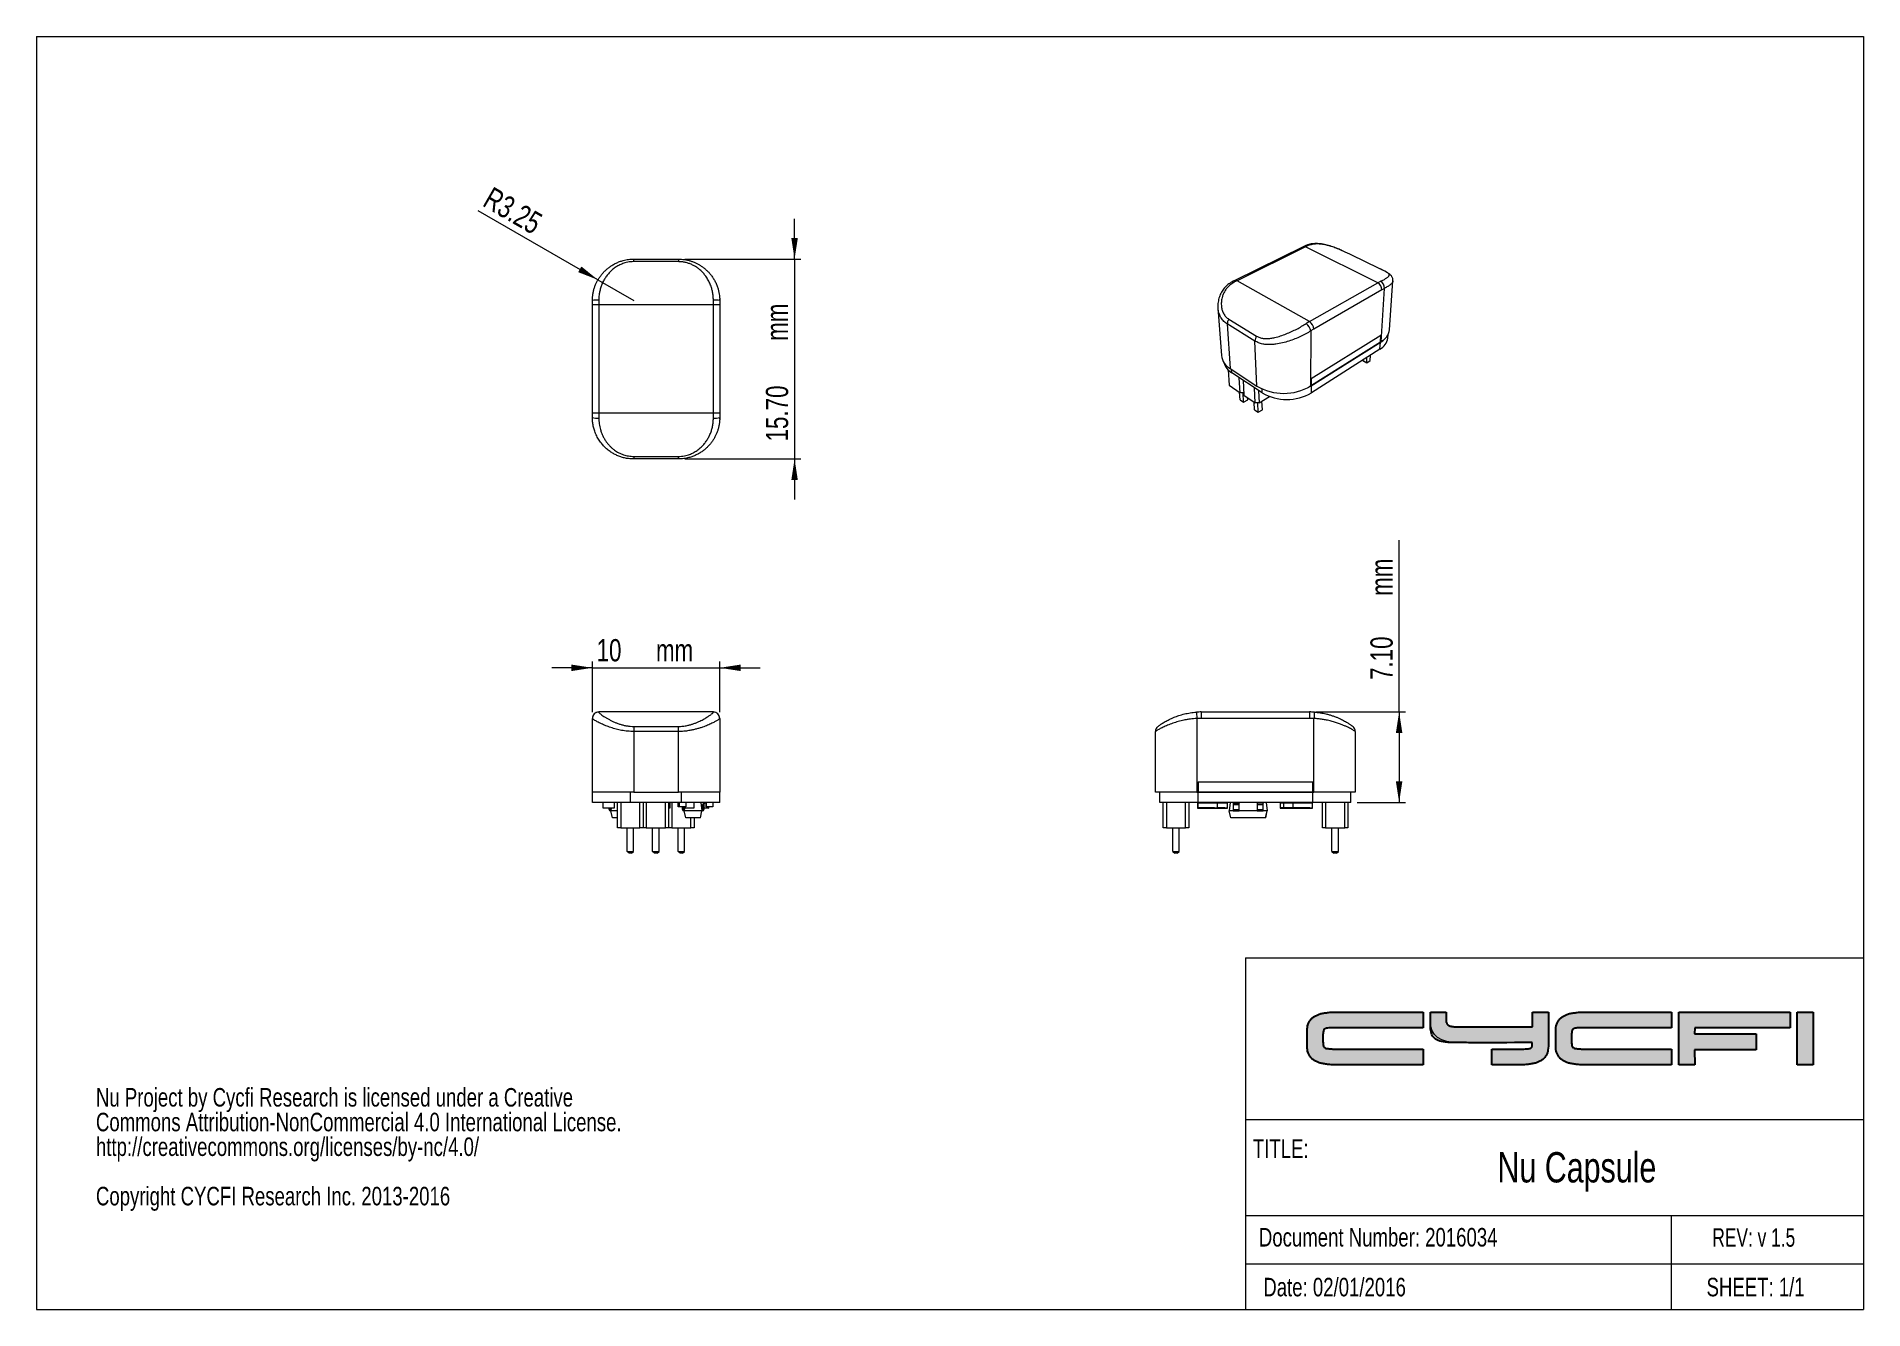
# Model space of a CAD drawing. Header units: millimetres. Extents: x 5 to 292, y 4 to 204.
import ezdxf

# ---------------------------------------------------------------- set-up
doc = ezdxf.new("R2010")
doc.units = ezdxf.units.MM
doc.layers.add('LAYER_1', color=179, linetype='Continuous')
doc.styles.add('SLDTEXTSTYLE0', font='TXT', dxfattribs={"width": 0.75})
doc.styles.add('SLDTEXTSTYLE1', font='TXT', dxfattribs={"width": 0.7})
doc.dimstyles.new('SLDDIMSTYLE0', dxfattribs={"dimtxt": 3.5, "dimasz": 3.302, "dimexe": 0, "dimexo": 0.0625, "dimgap": 0.875, "dimtad": 1, "dimlfac": 0.5, "dimrnd": 1e-09, "dimzin": 12, "dimdsep": 46, "dimtxsty": 'SLDTEXTSTYLE0', "dimsah": 1, "dimcen": 0, "dimadec": 0, "dimazin": 3, "dimtfac": 1, "dimtofl": 0, "dimtmove": 0, "dimatfit": 3, "dimfxl": 1, "dimfrac": 2, "dimtolj": 1, "dimtzin": 12, "dimarcsym": 0})
doc.dimstyles.new('SLDDIMSTYLE1', dxfattribs={"dimtxt": 3.5, "dimasz": 3.302, "dimexe": 0, "dimexo": 0.0625, "dimgap": 0.875, "dimtad": 1, "dimlfac": 0.5, "dimrnd": 1e-09, "dimzin": 4, "dimdsep": 46, "dimtxsty": 'SLDTEXTSTYLE0', "dimsah": 1, "dimcen": 0.09, "dimadec": 0, "dimazin": 1, "dimtfac": 1, "dimtmove": 0, "dimatfit": 0, "dimfxl": 1, "dimfrac": 2, "dimtolj": 1, "dimtzin": 12, "dimarcsym": 0})
doc.dimstyles.new('SLDDIMSTYLE2', dxfattribs={"dimtxt": 3.5, "dimasz": 3.302, "dimexe": 0, "dimexo": 0.0625, "dimgap": 0.875, "dimtad": 1, "dimlfac": 0.5, "dimrnd": 1e-09, "dimzin": 12, "dimdsep": 46, "dimtxsty": 'SLDTEXTSTYLE0', "dimsah": 1, "dimcen": 0.09, "dimadec": 0, "dimazin": 3, "dimtfac": 1, "dimtmove": 0, "dimatfit": 0, "dimfxl": 1, "dimfrac": 2, "dimtolj": 1, "dimtzin": 12, "dimarcsym": 0})
doc.dimstyles.new('SLDDIMSTYLE3', dxfattribs={"dimtxt": 3.5, "dimasz": 3.302, "dimexe": 0, "dimexo": 0.0625, "dimgap": 0.875, "dimtad": 1, "dimlfac": 0.5, "dimrnd": 1e-09, "dimzin": 4, "dimdsep": 46, "dimtxsty": 'SLDTEXTSTYLE0', "dimsah": 1, "dimcen": 0.09, "dimadec": 0, "dimazin": 1, "dimtfac": 1, "dimtofl": 0, "dimtmove": 0, "dimatfit": 3, "dimfxl": 1, "dimfrac": 2, "dimtolj": 1, "dimtzin": 12, "dimarcsym": 0})

msp = doc.modelspace()

# ---------------------------------------------------------------- texts
at = {"color": 7, "linetype": 'Continuous', "lineweight": 0}
for s, insert, char_height, attachment_point, style in [('TITLE:', (196.055, 31.121), 2.9104, 1, 'SLDTEXTSTYLE0'), ('Nu Capsule', (246.958, 29.126), 4.7625, 2, 'SLDTEXTSTYLE0'), ('Document Number: 2016034', (197.003, 17.208), 2.91042, 1, 'SLDTEXTSTYLE0'), ('REV: v 1.5', (268.236, 17.175), 2.9104, 1, 'SLDTEXTSTYLE1'), ('Date: 02/01/2016', (197.698, 9.377), 2.91042, 1, 'SLDTEXTSTYLE0'), ('SHEET: 1/1', (267.328, 9.377), 2.9104, 1, 'SLDTEXTSTYLE0')]:
    msp.add_mtext(s, dxfattribs=dict(at, insert=insert, char_height=char_height, attachment_point=attachment_point, style=style))

# ---------------------------------------------------------------- blocks, each defined once
blk = doc.blocks.new('SW_NOTE_0')
at = {"color": 0, "linetype": 'Continuous', "lineweight": 0, "char_height": 2.9104, "attachment_point": 1, "style": 'SLDTEXTSTYLE0'}
for s, insert in [('Nu Project by Cycfi Research is licensed under a Creative', (0, 3.75)), ('Commons Attribution-NonCommercial 4.0 International License.', (0, -0.13)), ('http://creativecommons.org/licenses/by-nc/4.0/', (0, -4.01)), ('Copyright CYCFI Research Inc. 2013-2016', (0, -11.77))]:
    blk.add_mtext(s, dxfattribs=dict(at, insert=insert))
blk = doc.blocks.new('_D')
at = {"color": 7, "linetype": 'Continuous', "lineweight": 0}
for q in [(74.37, 177.04), (98.8, 162.93)]:
    blk.add_line((93.17, 166.18), q, dxfattribs=at)
blk.add_solid([(93.17, 166.18), (90.57, 168.27), (90.06, 167.39)], dxfattribs=at)
at = {"color": 7, "linetype": 'Continuous', "lineweight": 0, "insert": (76.62, 180.92, -6.1), "char_height": 3.5, "attachment_point": 1, "rotation": 330, "style": 'SLDTEXTSTYLE0'}
blk.add_mtext('R3.25', dxfattribs=at)
blk = doc.blocks.new('_D_1')
at = {"color": 7, "linetype": 'Continuous', "lineweight": 0}
for p, q in [((124.06, 169.43), (124.06, 175.78)), ((106.8, 169.43), (125.06, 169.43)), ((124.06, 169.43), (124.06, 138.03)), ((106.8, 138.03), (125.06, 138.03)), ((124.06, 138.03), (124.06, 131.68))]:
    blk.add_line(p, q, dxfattribs=at)
for points in [[(124.06, 169.43), (124.57, 172.73), (123.55, 172.73)], [(124.06, 138.03), (123.55, 134.73), (124.57, 134.73)]]:
    blk.add_solid(points, dxfattribs=at)
at = {"color": 7, "linetype": 'Continuous', "lineweight": 0, "char_height": 3.5, "attachment_point": 1, "rotation": 90, "style": 'SLDTEXTSTYLE0'}
for s, insert in [('mm', (119.55, 156.59, -6.1)), ('15.70', (119.55, 140.79, -6.1))]:
    blk.add_mtext(s, dxfattribs=dict(at, insert=insert))
blk = doc.blocks.new('_D_2')
at = {"color": 7, "linetype": 'Continuous', "lineweight": 0}
for p, q in [((92.3, 98.26), (92.3, 106.22)), ((112.3, 98.26), (112.3, 106.22)), ((92.3, 105.22), (85.95, 105.22)), ((92.3, 105.22), (112.3, 105.22)), ((112.3, 105.22), (118.65, 105.22))]:
    blk.add_line(p, q, dxfattribs=at)
for points in [[(92.3, 105.22), (89, 105.73), (89, 104.71)], [(112.3, 105.22), (115.61, 104.71), (115.61, 105.73)]]:
    blk.add_solid(points, dxfattribs=at)
at = {"color": 7, "linetype": 'Continuous', "lineweight": 0, "char_height": 3.5, "attachment_point": 1, "style": 'SLDTEXTSTYLE0'}
for s, insert in [('10', (92.96, 109.73, 0.2)), ('mm', (102.29, 109.73, 0.2))]:
    blk.add_mtext(s, dxfattribs=dict(at, insert=insert))
blk = doc.blocks.new('_D_3')
at = {"color": 7, "linetype": 'Continuous', "lineweight": 0}
for p, q in [((219.03, 98.28), (219.03, 125.25)), ((205.95, 98.28), (220.03, 98.28)), ((219.03, 98.28), (219.03, 84.08)), ((212.45, 84.08), (220.03, 84.08))]:
    blk.add_line(p, q, dxfattribs=at)
for points in [[(219.03, 98.28), (218.52, 94.98), (219.54, 94.98)], [(219.03, 84.08), (219.54, 87.38), (218.52, 87.38)]]:
    blk.add_solid(points, dxfattribs=at)
at = {"color": 7, "linetype": 'Continuous', "lineweight": 0, "char_height": 3.5, "attachment_point": 1, "rotation": 90, "style": 'SLDTEXTSTYLE0'}
for s, insert in [('mm', (214.52, 116.52, 0.2)), ('7.10', (214.52, 103.31, 0.2))]:
    blk.add_mtext(s, dxfattribs=dict(at, insert=insert))
blk = doc.blocks.new('BLOCK 2')
at = {"layer": 'LAYER_1', "lineweight": 0}
for p, q in [((12.25, -6.33), (25.47, -6.33)), ((25.47, -6.33), (25.47, -8.81)), ((26.62, -6.33), (29.1, -6.33)), ((29.1, -6.33), (29.1, -7.85)), ((42.69, -8.67), (42.69, -6.33)), ((42.69, -6.33), (45.17, -6.33)), ((45.17, -6.33), (45.17, -11.29)), ((51.3, -6.33), (64.52, -6.33)), ((64.52, -6.33), (64.52, -8.81)), ((65.68, -6.33), (83.16, -6.33)), ((65.68, -14.64), (65.68, -6.33)), ((83.16, -6.33), (83.16, -8.81)), ((84.26, -14.64), (84.26, -6.33)), ((84.26, -6.33), (86.74, -6.33)), ((86.74, -6.33), (86.74, -14.64)), ((7.27, -11.64), (7.27, -9.33)), ((9.75, -9.97), (9.75, -11)), ((25.47, -8.81), (12.25, -8.81)), ((31.24, -8.67), (42.69, -8.67)), ((46.32, -11.64), (46.32, -9.33)), ((48.8, -9.97), (48.8, -10.65)), ((64.52, -8.81), (51.3, -8.81)), ((68.16, -8.81), (68.14, -9.77)), ((68.14, -9.77), (77.79, -9.78)), ((83.16, -8.81), (68.16, -8.81)), ((77.79, -9.78), (77.79, -12.25)), ((12.25, -12.16), (25.47, -12.16)), ((25.47, -12.16), (25.47, -14.64)), ((36.26, -14.64), (36.26, -12.16)), ((36.26, -12.16), (40.19, -12.16)), ((51.3, -12.16), (64.52, -12.16)), ((64.52, -12.16), (64.52, -14.64)), ((77.79, -12.25), (68.14, -12.25)), ((68.14, -12.25), (68.16, -14.64)), ((25.47, -14.64), (12.25, -14.64)), ((40.19, -14.64), (36.26, -14.64)), ((64.52, -14.64), (51.3, -14.64)), ((68.16, -14.64), (65.68, -14.64)), ((86.74, -14.64), (84.26, -14.64))]:
    blk.add_line(p, q, dxfattribs=at)
for points, degree in [([(7.27, -9.33), (7.27, -8.77), (7.38, -8.29), (7.6, -7.9)], 3), ([(7.6, -7.9), (7.82, -7.49), (8.16, -7.16), (8.61, -6.92)], 3), ([(8.61, -6.92), (9.02, -6.7), (9.54, -6.55), (10.16, -6.46)], 3), ([(10.16, -6.46), (10.74, -6.37), (11.45, -6.33), (12.25, -6.33)], 3), ([(26.62, -7.82), (26.62, -7.56), (26.62, -6.33)], 2), ([(31.25, -11.15), (28.11, -11.14), (26.62, -10.13), (26.62, -7.82)], 3), ([(29.1, -7.85), (29.1, -8.01), (29.12, -7.86), (29.16, -8.03)], 3), ([(29.16, -8.03), (29.2, -8.18), (29.33, -8.32), (29.45, -8.41)], 3), ([(29.45, -8.41), (29.61, -8.53), (29.73, -8.55), (30.02, -8.6)], 3), ([(30.02, -8.6), (30.33, -8.65), (30.74, -8.67), (31.24, -8.67)], 3), ([(46.32, -9.33), (46.32, -8.77), (46.43, -8.29), (46.64, -7.9)], 3), ([(46.64, -7.9), (46.86, -7.49), (47.2, -7.16), (47.65, -6.92)], 3), ([(47.65, -6.92), (48.07, -6.7), (48.59, -6.55), (49.21, -6.46)], 3), ([(49.21, -6.46), (49.79, -6.37), (50.49, -6.33), (51.3, -6.33)], 3), ([(9.8, -9.47), (9.76, -9.77), (9.75, -9.83), (9.75, -9.97)], 3), ([(9.75, -11), (9.75, -11.14), (9.78, -11.3), (9.8, -11.51)], 3), ([(10.04, -8.99), (9.89, -9.09), (9.85, -9.23), (9.8, -9.47)], 3), ([(10.67, -8.83), (10.24, -8.88), (10.15, -8.94), (10.04, -8.99)], 3), ([(12.25, -8.81), (11.59, -8.81), (11.05, -8.79), (10.67, -8.83)], 3), ([(42.62, -11.15), (34.39, -11.15), (31.25, -11.15)], 2), ([(42.49, -11.93), (42.63, -11.81), (42.6, -11.16), (42.62, -11.15)], 3), ([(45.17, -11.29), (45.17, -11.84), (45.06, -12.68), (44.85, -13.07)], 3), ([(48.85, -9.47), (48.81, -9.77), (48.8, -9.83), (48.8, -9.97)], 3), ([(48.8, -10.65), (48.8, -10.78), (48.82, -11.3), (48.85, -11.51)], 3), ([(49.09, -8.99), (48.93, -9.09), (48.9, -9.23), (48.85, -9.47)], 3), ([(49.71, -8.83), (49.29, -8.88), (49.19, -8.94), (49.09, -8.99)], 3), ([(51.3, -8.81), (50.64, -8.81), (50.09, -8.79), (49.71, -8.83)], 3), ([(7.6, -13.07), (7.38, -12.68), (7.27, -12.2), (7.27, -11.64)], 3), ([(8.61, -14.05), (8.16, -13.81), (7.82, -13.48), (7.6, -13.07)], 3), ([(10.16, -14.51), (9.54, -14.43), (9.02, -14.27), (8.61, -14.05)], 3), ([(9.8, -11.51), (9.81, -11.51), (9.81, -11.76), (10.03, -11.92)], 3), ([(10.03, -11.92), (10.28, -12.11), (10.4, -12.07), (10.69, -12.1)], 3), ([(10.69, -12.1), (11.07, -12.14), (11.59, -12.16), (12.25, -12.16)], 3), ([(40.19, -12.16), (40.85, -12.16), (41.4, -12.16), (41.78, -12.12)], 3), ([(41.78, -12.12), (42.2, -12.08), (42.36, -12.05), (42.49, -11.93)], 3), ([(43.84, -14.05), (43.42, -14.27), (42.9, -14.43), (42.28, -14.51)], 3), ([(44.85, -13.07), (44.63, -13.48), (44.29, -13.81), (43.84, -14.05)], 3), ([(46.64, -13.07), (46.43, -12.68), (46.32, -12.2), (46.32, -11.64)], 3), ([(47.65, -14.05), (47.2, -13.81), (46.86, -13.48), (46.64, -13.07)], 3), ([(49.21, -14.51), (48.59, -14.43), (48.07, -14.27), (47.65, -14.05)], 3), ([(48.85, -11.51), (48.85, -11.51), (48.86, -11.76), (49.07, -11.92)], 3), ([(49.07, -11.92), (49.32, -12.11), (49.45, -12.07), (49.74, -12.1)], 3), ([(49.74, -12.1), (50.12, -12.14), (50.64, -12.16), (51.3, -12.16)], 3), ([(12.25, -14.64), (11.45, -14.64), (10.74, -14.6), (10.16, -14.51)], 3), ([(42.28, -14.51), (41.7, -14.6), (41, -14.64), (40.19, -14.64)], 3), ([(51.3, -14.64), (50.49, -14.64), (49.79, -14.6), (49.21, -14.51)], 3)]:
    blk.add_open_spline(points, degree=degree, dxfattribs=at)

# ---------------------------------------------------------------- dimensions: what is measured, and where the dimension line sits
at = {"color": 7, "linetype": 'Continuous', "lineweight": 0}
dim = msp.add_radius_dim(center=(98.803, 162.933), mpoint=(93.174, 166.183), dimstyle='SLDDIMSTYLE0', dxfattribs=at)
dim.commit()
dim.dimension.update_dxf_attribs({"geometry": '_D', "text_midpoint": (80.595, 173.445), "dimtype": 164})
for base, p1, p2, dimstyle, picture, middle in [((124.06, 138.033), (105.803, 169.433), (105.803, 138.033), 'SLDDIMSTYLE1', '_D_1', (124.06, 153.056)), ((219.03, 84.082), (204.952, 98.282), (211.452, 84.082), 'SLDDIMSTYLE3', '_D_3', (219.03, 114.282))]:
    dim = msp.add_linear_dim(base=base, p1=p1, p2=p2, angle=90, text='<> mm', dimstyle=dimstyle, dxfattribs=at)
    dim.commit()
    dim.dimension.update_dxf_attribs({"geometry": picture, "text_midpoint": middle, "dimtype": 160})
dim = msp.add_linear_dim(base=(112.303, 105.222), p1=(92.303, 97.258), p2=(112.303, 97.258), text='<> mm', dimstyle='SLDDIMSTYLE2', dxfattribs=at)
dim.commit()
dim.dimension.update_dxf_attribs({"geometry": '_D_2', "text_midpoint": (101.991, 105.222), "dimtype": 160})

# ---------------------------------------------------------------- hatches: boundary and pattern name
at = {"layer": 'LAYER_1'}
h = msp.add_hatch(color=250, dxfattribs=at)
edge = h.paths.add_edge_path(flags=0)
edge.add_line((222.787, 45.309), (222.787, 42.832))
edge.add_line((222.787, 42.832), (209.569, 42.832))
edge.add_spline(control_points=[(209.569, 42.832), (208.763, 42.832), (208.06, 42.874), (207.478, 42.958), (206.862, 43.047), (206.339, 43.204), (205.925, 43.425), (205.474, 43.665), (205.133, 43.993), (204.912, 44.399), (204.699, 44.791), (204.59, 45.274), (204.59, 45.834)], knot_values=[0, 0, 0, 0, 1, 2, 3, 4, 5, 6, 7, 8, 9, 10, 10, 10, 10], weights=[1, 1, 1, 1, 1, 1, 1, 1, 1, 1, 1, 1, 1], degree=3, periodic=0)
edge.add_line((204.59, 45.834), (204.59, 48.139))
edge.add_spline(control_points=[(204.59, 48.139), (204.59, 48.699), (204.699, 49.182), (204.913, 49.574), (205.133, 49.98), (205.474, 50.308), (205.925, 50.548), (206.339, 50.769), (206.862, 50.926), (207.479, 51.015), (208.062, 51.098), (208.765, 51.141), (209.569, 51.141)], knot_values=[0, 0, 0, 0, 1, 2, 3, 4, 5, 6, 7, 8, 9, 10, 10, 10, 10], weights=[1, 1, 1, 1, 1, 1, 1, 1, 1, 1, 1, 1, 1], degree=3, periodic=0)
edge.add_line((209.569, 51.141), (222.787, 51.141))
edge.add_line((222.787, 51.141), (222.787, 48.664))
edge.add_line((222.787, 48.664), (209.569, 48.664))
edge.add_spline(control_points=[(209.569, 48.664), (208.911, 48.664), (208.364, 48.68), (207.985, 48.637), (207.559, 48.59), (207.463, 48.537), (207.362, 48.478), (207.202, 48.385), (207.168, 48.246), (207.116, 48.003), (207.08, 47.707), (207.068, 47.638), (207.068, 47.5)], knot_values=[0, 0, 0, 0, 1, 2, 3, 4, 5, 6, 7, 8, 9, 10, 10, 10, 10], weights=[1, 1, 1, 1, 1, 1, 1, 1, 1, 1, 1, 1, 1], degree=3, periodic=0)
edge.add_line((207.068, 47.5), (207.068, 46.472))
edge.add_spline(control_points=[(207.068, 46.472), (207.068, 46.335), (207.093, 46.176), (207.118, 45.966), (207.123, 45.959), (207.13, 45.713), (207.343, 45.55), (207.592, 45.359), (207.72, 45.403), (208.006, 45.372), (208.386, 45.331), (208.911, 45.309), (209.569, 45.309)], knot_values=[0, 0, 0, 0, 1, 2, 3, 4, 5, 6, 7, 8, 9, 10, 10, 10, 10], weights=[1, 1, 1, 1, 1, 1, 1, 1, 1, 1, 1, 1, 1], degree=3, periodic=0)
edge.add_line((209.569, 45.309), (222.787, 45.309))
h = msp.add_hatch(color=250, dxfattribs=at)
edge = h.paths.add_edge_path(flags=0)
edge.add_spline(control_points=[(242.487, 46.187), (242.487, 45.628), (242.379, 44.79), (242.165, 44.398), (241.944, 43.992), (241.603, 43.665), (241.153, 43.424), (240.739, 43.203), (240.216, 43.047), (239.599, 42.958), (239.016, 42.874), (238.313, 42.832), (237.509, 42.832)], knot_values=[0, 0, 0, 0, 1, 2, 3, 4, 5, 6, 7, 8, 9, 10, 10, 10, 10], weights=[1, 1, 1, 1, 1, 1, 1, 1, 1, 1, 1, 1, 1], degree=3, periodic=0)
edge.add_line((237.509, 42.832), (233.573, 42.832))
edge.add_line((233.573, 42.832), (233.573, 45.309))
edge.add_line((233.573, 45.309), (237.509, 45.309))
edge.add_spline(control_points=[(237.509, 45.309), (238.166, 45.309), (238.719, 45.307), (239.094, 45.35), (239.515, 45.396), (239.673, 45.421), (239.809, 45.54), (239.947, 45.66), (239.919, 46.307), (239.939, 46.326)], knot_values=[0, 0, 0, 0, 1, 2, 3, 4, 5, 6, 7, 7, 7, 7], weights=[1, 1, 1, 1, 1, 1, 1, 1, 1, 1], degree=3, periodic=0)
edge.add_spline(control_points=[(239.939, 46.326), (231.703, 46.321), (228.565, 46.326), (225.426, 46.33), (223.938, 47.339), (223.938, 49.655), (223.938, 49.917), (223.938, 51.141)], knot_values=[0, 0, 0, 0, 1, 2, 3, 4, 5, 5, 5, 5], weights=[1, 1, 1, 1, 1, 1, 1, 1], degree=3, periodic=0)
edge.add_line((223.938, 51.141), (226.415, 51.141))
edge.add_line((226.415, 51.141), (226.415, 49.626))
edge.add_spline(control_points=[(226.415, 49.626), (226.415, 49.463), (226.437, 49.615), (226.482, 49.445), (226.521, 49.296), (226.643, 49.157), (226.762, 49.066), (226.927, 48.942), (227.052, 48.919), (227.333, 48.876), (227.645, 48.827), (228.055, 48.802), (228.553, 48.802)], knot_values=[0, 0, 0, 0, 1, 2, 3, 4, 5, 6, 7, 8, 9, 10, 10, 10, 10], weights=[1, 1, 1, 1, 1, 1, 1, 1, 1, 1, 1, 1, 1], degree=3, periodic=0)
edge.add_line((228.553, 48.802), (240.01, 48.802))
edge.add_line((240.01, 48.802), (240.01, 51.141))
edge.add_line((240.01, 51.141), (242.487, 51.141))
edge.add_line((242.487, 51.141), (242.487, 46.187))
h = msp.add_hatch(color=250, dxfattribs=at)
edge = h.paths.add_edge_path(flags=0)
edge.add_line((261.834, 45.309), (261.834, 42.832))
edge.add_line((261.834, 42.832), (248.615, 42.832))
edge.add_spline(control_points=[(248.615, 42.832), (247.809, 42.832), (247.106, 42.874), (246.525, 42.958), (245.908, 43.047), (245.385, 43.204), (244.971, 43.425), (244.521, 43.665), (244.18, 43.993), (243.959, 44.399), (243.746, 44.791), (243.637, 45.274), (243.637, 45.834)], knot_values=[0, 0, 0, 0, 1, 2, 3, 4, 5, 6, 7, 8, 9, 10, 10, 10, 10], weights=[1, 1, 1, 1, 1, 1, 1, 1, 1, 1, 1, 1, 1], degree=3, periodic=0)
edge.add_line((243.637, 45.834), (243.637, 48.139))
edge.add_spline(control_points=[(243.637, 48.139), (243.637, 48.699), (243.746, 49.182), (243.959, 49.574), (244.18, 49.98), (244.521, 50.308), (244.971, 50.548), (245.385, 50.769), (245.908, 50.926), (246.526, 51.015), (247.108, 51.098), (247.812, 51.141), (248.615, 51.141)], knot_values=[0, 0, 0, 0, 1, 2, 3, 4, 5, 6, 7, 8, 9, 10, 10, 10, 10], weights=[1, 1, 1, 1, 1, 1, 1, 1, 1, 1, 1, 1, 1], degree=3, periodic=0)
edge.add_line((248.615, 51.141), (261.834, 51.141))
edge.add_line((261.834, 51.141), (261.834, 48.664))
edge.add_line((261.834, 48.664), (248.615, 48.664))
edge.add_spline(control_points=[(248.615, 48.664), (247.957, 48.664), (247.411, 48.68), (247.032, 48.637), (246.605, 48.59), (246.51, 48.537), (246.408, 48.478), (246.249, 48.385), (246.215, 48.246), (246.163, 48.003), (246.127, 47.707), (246.114, 47.638), (246.114, 47.5)], knot_values=[0, 0, 0, 0, 1, 2, 3, 4, 5, 6, 7, 8, 9, 10, 10, 10, 10], weights=[1, 1, 1, 1, 1, 1, 1, 1, 1, 1, 1, 1, 1], degree=3, periodic=0)
edge.add_line((246.114, 47.5), (246.114, 46.825))
edge.add_spline(control_points=[(246.114, 46.825), (246.114, 46.687), (246.139, 46.176), (246.165, 45.966), (246.17, 45.959), (246.177, 45.713), (246.39, 45.55), (246.639, 45.359), (246.767, 45.403), (247.053, 45.372), (247.432, 45.331), (247.958, 45.309), (248.615, 45.309)], knot_values=[0, 0, 0, 0, 1, 2, 3, 4, 5, 6, 7, 8, 9, 10, 10, 10, 10], weights=[1, 1, 1, 1, 1, 1, 1, 1, 1, 1, 1, 1, 1], degree=3, periodic=0)
edge.add_line((248.615, 45.309), (261.834, 45.309))
for points in [[(262.997, 42.832), (262.997, 51.141), (280.475, 51.141), (280.475, 48.664), (265.474, 48.664), (265.453, 47.698), (275.11, 47.691), (275.11, 45.221), (265.453, 45.221), (265.474, 42.832)], [(284.057, 51.141), (284.057, 42.832), (281.58, 42.832), (281.58, 51.141)]]:
    msp.add_hatch(color=250, dxfattribs=at).paths.add_polyline_path(points, flags=0)

# ---------------------------------------------------------------- linework, layer by layer
at = {"color": 7, "linetype": 'Continuous', "lineweight": 0}
for p, q in [((4.977, 204.405), (291.977, 204.405)), ((4.977, 204.405), (4.977, 4.405)), ((291.977, 204.405), (291.977, 4.405)), ((194.898, 59.655), (291.977, 59.655)), ((194.898, 59.655), (194.898, 4.405)), ((291.977, 34.181), (194.898, 34.181)), ((194.898, 19.165), (291.977, 19.165)), ((261.82, 11.554), (261.82, 19.165)), ((194.898, 11.554), (291.977, 11.554)), ((261.82, 4.405), (261.82, 11.554)), ((4.977, 4.405), (291.977, 4.405))]:
    msp.add_line(p, q, dxfattribs=at)
at = {"color": 7, "linetype": 'Continuous', "lineweight": 15}
for p, q in [((98.803, 169.033), (98.803, 169.433)), ((98.803, 169.433), (105.803, 169.433)), ((105.803, 169.433), (105.803, 169.033)), ((203.935, 171.376), (193.208, 166.084)), ((204.302, 171.353), (193.565, 166.042)), ((215.675, 165.709), (204.302, 171.353)), ((215.871, 167.979), (211.499, 170.09)), ((215.877, 167.976), (211.505, 170.087)), ((105.803, 169.033), (98.803, 169.033)), ((204.937, 159.616), (193.565, 166.042)), ((204.937, 159.616), (215.675, 165.709)), ((216.308, 164.612), (205.614, 158.444)), ((216.206, 156.452), (216.717, 164.831)), ((217.54, 158.338), (218.057, 166.01)), ((92.303, 162.233), (92.303, 162.933)), ((92.303, 145.233), (92.303, 162.233)), ((93.303, 162.233), (92.303, 162.233)), ((93.303, 163.001), (93.303, 162.233)), ((93.303, 162.233), (93.303, 145.233)), ((111.303, 162.233), (93.303, 162.233)), ((111.303, 162.233), (111.303, 163.001)), ((111.303, 145.233), (111.303, 162.233)), ((112.303, 162.233), (111.303, 162.233)), ((112.303, 162.933), (112.303, 162.233)), ((112.303, 162.233), (112.303, 145.233)), ((190.571, 161.767), (191.109, 154.269)), ((196.387, 156.562), (192.032, 159.24)), ((192.032, 159.24), (192.488, 152.243)), ((192.275, 160), (196.643, 157.338)), ((205.142, 158.153), (205.117, 149.473)), ((196.693, 149.473), (196.387, 156.562)), ((205.117, 149.473), (216.206, 156.452)), ((205.234, 149.547), (216.083, 156.375)), ((205.238, 150.699), (216.15, 157.491)), ((216.027, 155.278), (205.242, 148.417)), ((216.093, 156.381), (205.246, 149.555)), ((216.027, 155.278), (216.093, 156.381)), ((216.083, 156.375), (216.15, 157.491)), ((217.257, 157.038), (217.289, 157.525)), ((192.488, 152.243), (196.693, 149.473)), ((213.337, 153.502), (213.341, 153.569)), ((213.337, 153.502), (213.935, 153.16)), ((213.668, 153.311), (213.337, 153.502)), ((213.907, 153.174), (213.668, 153.311)), ((213.907, 153.174), (213.935, 153.16)), ((213.935, 153.16), (213.976, 153.974)), ((213.935, 153.16), (214.47, 153.502)), ((214.47, 153.502), (214.513, 154.315)), ((192.189, 152.025), (192.35, 149.606)), ((192.35, 149.606), (194.065, 148.446)), ((197.52, 148.417), (192.74, 151.581)), ((194.065, 148.446), (193.929, 150.794)), ((194.516, 150.406), (194.645, 148.054)), ((205.238, 150.699), (205.234, 149.547)), ((205.242, 148.417), (205.246, 149.555)), ((194.039, 147.336), (193.971, 148.51)), ((194.039, 147.336), (194.604, 146.95)), ((194.623, 148.446), (194.065, 148.446)), ((194.604, 146.95), (194.521, 148.446)), ((194.604, 146.95), (195.241, 147.336)), ((194.645, 148.054), (196.411, 146.859)), ((195.241, 147.336), (195.224, 147.662)), ((196.323, 145.774), (196.269, 146.955)), ((196.411, 146.859), (196.304, 149.222)), ((197.038, 146.859), (196.411, 146.859)), ((196.905, 145.377), (196.841, 146.859)), ((196.957, 148.79), (197.038, 146.859)), ((197.038, 146.859), (198.652, 147.852)), ((197.543, 145.774), (197.489, 147.137)), ((93.303, 145.233), (92.303, 145.233)), ((92.303, 144.533), (92.303, 145.233)), ((111.303, 145.233), (93.303, 145.233)), ((93.303, 145.233), (93.303, 144.465)), ((112.303, 145.233), (111.303, 145.233)), ((111.303, 144.465), (111.303, 145.233)), ((112.303, 144.702), (112.287, 144.294)), ((112.303, 145.233), (112.303, 144.533)), ((196.323, 145.774), (196.905, 145.377)), ((196.905, 145.377), (197.543, 145.774)), ((98.803, 138.433), (98.803, 138.033)), ((98.803, 138.433), (105.803, 138.433)), ((105.803, 138.033), (98.803, 138.033)), ((105.803, 138.033), (105.803, 138.433)), ((93.303, 98.282), (93.303, 98.256)), ((111.303, 98.282), (93.303, 98.282)), ((111.303, 98.256), (111.303, 98.282)), ((187.952, 98.282), (187.952, 97.282)), ((187.952, 98.282), (204.952, 98.282)), ((204.952, 98.282), (204.952, 97.282)), ((92.303, 97.258), (92.303, 97.282)), ((92.303, 85.682), (92.303, 97.258)), ((98.803, 96.015), (105.803, 96.015)), ((98.803, 96.015), (98.803, 95.215)), ((105.803, 95.215), (98.803, 95.215)), ((98.803, 95.215), (98.803, 85.682)), ((105.803, 95.215), (105.803, 96.015)), ((105.803, 85.682), (105.803, 95.215)), ((112.303, 97.282), (112.303, 97.258)), ((112.303, 97.258), (112.303, 85.682)), ((180.752, 85.682), (180.752, 95.215)), ((187.252, 97.258), (187.252, 85.682)), ((204.952, 97.282), (187.952, 97.282)), ((205.652, 85.682), (205.652, 97.258)), ((211.735, 96.029), (211.752, 96.015)), ((212.152, 95.215), (212.152, 85.682)), ((187.471, 87.282), (187.471, 85.682)), ((187.471, 87.282), (205.471, 87.282)), ((205.471, 85.682), (205.471, 87.282)), ((98.803, 85.682), (92.303, 85.682)), ((92.303, 84.082), (92.303, 85.682)), ((98.303, 84.082), (92.303, 84.082)), ((93.987, 83.192), (93.987, 84.072)), ((95.707, 84.072), (95.707, 83.192)), ((96.265, 84.037), (95.707, 84.037)), ((95.889, 84.072), (95.889, 84.037)), ((96.262, 84.037), (96.262, 84.082)), ((96.265, 80.082), (96.265, 84.082)), ((96.765, 84.082), (96.765, 80.082)), ((98.303, 84.082), (98.303, 85.682)), ((106.303, 84.082), (98.303, 84.082)), ((98.803, 85.682), (105.803, 85.682)), ((99.765, 80.082), (99.765, 84.082)), ((100.265, 84.082), (100.265, 80.082)), ((100.765, 84.082), (100.765, 80.082)), ((103.765, 80.082), (103.765, 84.082)), ((104.265, 84.082), (104.265, 80.082)), ((104.485, 84.072), (104.485, 83.192)), ((104.762, 84.082), (104.762, 80.082)), ((105.762, 84.082), (105.762, 83.382)), ((105.764, 83.382), (105.762, 83.382)), ((105.763, 83.442), (105.763, 84.022)), ((105.763, 84.022), (105.765, 84.022)), ((105.764, 83.442), (105.763, 83.442)), ((105.764, 83.382), (105.764, 83.442)), ((105.77, 83.442), (105.764, 83.442)), ((105.77, 83.382), (105.764, 83.382)), ((105.765, 84.022), (105.765, 84.082)), ((105.765, 84.022), (105.77, 84.022)), ((105.77, 84.082), (105.77, 84.022)), ((105.77, 84.022), (105.772, 84.022)), ((105.77, 83.382), (105.77, 83.442)), ((105.77, 83.442), (105.772, 83.442)), ((105.772, 83.382), (105.77, 83.382)), ((105.772, 83.382), (105.772, 84.082)), ((105.772, 84.022), (105.772, 83.442)), ((105.94, 83.382), (105.772, 83.382)), ((105.775, 83.362), (105.775, 83.382)), ((105.78, 83.362), (105.775, 83.362)), ((105.78, 83.362), (105.78, 83.382)), ((105.955, 83.362), (105.78, 83.362)), ((112.303, 85.682), (105.803, 85.682)), ((105.862, 84.082), (105.862, 83.942)), ((105.94, 83.942), (105.862, 83.942)), ((105.94, 84.082), (105.94, 83.382)), ((105.94, 84.022), (105.942, 84.022)), ((105.94, 83.442), (105.94, 84.022)), ((105.941, 83.442), (105.94, 83.442)), ((105.94, 83.382), (105.941, 83.382)), ((105.941, 83.382), (105.941, 83.442)), ((105.948, 83.442), (105.941, 83.442)), ((105.941, 83.382), (105.948, 83.382)), ((105.942, 84.022), (105.942, 84.082)), ((105.942, 84.022), (105.947, 84.022)), ((105.947, 84.072), (105.947, 84.022)), ((105.949, 84.072), (105.947, 84.072)), ((105.947, 84.022), (105.949, 84.022)), ((105.948, 83.382), (105.948, 83.442)), ((105.948, 83.442), (105.949, 83.442)), ((105.949, 83.382), (105.948, 83.382)), ((105.949, 83.382), (105.949, 84.072)), ((105.949, 84.022), (105.949, 83.442)), ((106.969, 83.382), (105.949, 83.382)), ((105.955, 83.362), (105.955, 83.382)), ((105.958, 83.362), (105.955, 83.362)), ((105.958, 83.362), (105.958, 83.382)), ((106.957, 83.362), (105.958, 83.362)), ((106.303, 84.082), (106.303, 85.682)), ((112.303, 84.082), (106.303, 84.082)), ((106.431, 82.937), (106.431, 83.362)), ((106.54, 83.192), (106.54, 83.362)), ((106.957, 83.362), (106.957, 83.382)), ((106.969, 84.082), (106.969, 83.382)), ((108.26, 84.072), (108.26, 83.192)), ((109.354, 84.037), (108.26, 84.037)), ((108.262, 84.082), (108.262, 84.037)), ((108.801, 84.037), (108.801, 84.072)), ((109.354, 84.037), (109.513, 82.737)), ((109.656, 82.937), (109.656, 83.742)), ((109.796, 83.742), (109.796, 82.937)), ((110.177, 83.942), (109.996, 83.942)), ((110.177, 84.082), (110.177, 83.382)), ((110.177, 84.022), (110.179, 84.022)), ((110.177, 83.442), (110.177, 84.022)), ((110.178, 83.442), (110.177, 83.442)), ((110.177, 83.382), (110.178, 83.382)), ((110.178, 83.382), (110.178, 83.442)), ((110.185, 83.442), (110.178, 83.442)), ((110.178, 83.382), (110.185, 83.382)), ((110.179, 84.022), (110.179, 84.082)), ((110.179, 84.022), (110.184, 84.022)), ((110.184, 84.072), (110.184, 84.022)), ((110.186, 84.072), (110.184, 84.072)), ((110.184, 84.022), (110.186, 84.022)), ((110.185, 83.382), (110.185, 83.442)), ((110.185, 83.442), (110.186, 83.442)), ((110.186, 83.382), (110.185, 83.382)), ((110.186, 83.382), (110.186, 84.072)), ((110.186, 84.022), (110.186, 83.442)), ((111.206, 83.382), (110.186, 83.382)), ((110.192, 83.362), (110.192, 83.382)), ((110.195, 83.362), (110.192, 83.362)), ((110.195, 83.362), (110.195, 83.382)), ((111.194, 83.362), (110.195, 83.362)), ((110.521, 83.362), (110.521, 83.192)), ((111.194, 83.362), (111.194, 83.382)), ((111.206, 84.082), (111.206, 83.382)), ((112.303, 84.082), (112.303, 85.682)), ((187.252, 85.682), (180.752, 85.682)), ((181.452, 84.082), (181.452, 85.682)), ((187.452, 84.082), (181.452, 84.082)), ((181.975, 80.082), (181.975, 84.082)), ((182.475, 84.082), (182.475, 80.082)), ((185.475, 80.082), (185.475, 84.082)), ((185.975, 84.082), (185.975, 80.082)), ((187.252, 85.682), (205.652, 85.682)), ((187.34, 84.072), (187.34, 84.082)), ((187.34, 84.072), (187.34, 83.192)), ((187.397, 84.072), (187.397, 84.082)), ((187.997, 84.072), (187.397, 84.072)), ((187.397, 84.072), (187.397, 83.192)), ((187.452, 84.082), (187.452, 85.682)), ((205.452, 85.682), (187.452, 85.682)), ((205.452, 84.082), (187.452, 84.082)), ((187.457, 83.242), (187.457, 84.022)), ((187.457, 84.022), (187.997, 84.022)), ((187.847, 83.242), (187.457, 83.242)), ((187.471, 85.682), (205.471, 85.682)), ((187.847, 83.192), (187.847, 83.242)), ((190.047, 83.242), (187.847, 83.242)), ((187.997, 84.082), (187.997, 84.072)), ((187.997, 84.022), (187.997, 84.072)), ((187.997, 84.022), (189.897, 84.022)), ((187.997, 83.242), (187.997, 83.194)), ((188.133, 84.082), (188.143, 84.072)), ((188.143, 84.022), (188.143, 84.072)), ((188.147, 84.072), (188.143, 84.072)), ((188.147, 84.022), (188.147, 84.072)), ((188.298, 84.022), (188.298, 84.072)), ((188.303, 84.082), (188.303, 84.022)), ((188.803, 84.022), (188.803, 84.082)), ((188.902, 84.082), (188.902, 84.022)), ((189.502, 84.022), (189.502, 84.082)), ((189.503, 84.022), (189.503, 84.082)), ((189.603, 84.082), (189.603, 84.022)), ((189.604, 84.082), (189.604, 84.022)), ((189.701, 84.022), (189.701, 84.082)), ((189.702, 84.022), (189.702, 84.082)), ((189.747, 84.072), (189.747, 84.022)), ((189.751, 84.072), (189.747, 84.072)), ((189.751, 84.072), (189.761, 84.082)), ((189.751, 84.072), (189.751, 84.022)), ((189.897, 84.072), (189.897, 84.082)), ((190.497, 84.072), (189.897, 84.072)), ((189.897, 84.072), (189.897, 84.022)), ((189.897, 84.022), (190.437, 84.022)), ((189.897, 83.194), (189.897, 83.242)), ((190.047, 83.242), (190.437, 83.242)), ((190.047, 83.192), (190.047, 83.242)), ((190.437, 84.022), (190.437, 83.242)), ((190.497, 84.082), (190.497, 84.072)), ((190.497, 83.192), (190.497, 84.072)), ((190.497, 84.022), (191.477, 84.022)), ((191.627, 83.242), (190.497, 83.242)), ((191.327, 84.072), (191.327, 84.022)), ((191.332, 84.072), (191.327, 84.072)), ((191.332, 84.072), (191.342, 84.082)), ((191.332, 84.072), (191.332, 84.022)), ((191.477, 84.072), (191.477, 84.082)), ((191.477, 84.072), (191.477, 84.022)), ((192.077, 84.072), (191.477, 84.072)), ((191.477, 84.022), (192.017, 84.022)), ((191.477, 83.194), (191.477, 83.242)), ((191.627, 83.192), (191.627, 83.242)), ((191.627, 83.242), (192.017, 83.242)), ((192.017, 84.022), (192.017, 83.242)), ((192.077, 84.082), (192.077, 84.072)), ((192.077, 83.192), (192.077, 84.072)), ((192.477, 84.037), (192.317, 82.737)), ((192.961, 84.037), (192.477, 84.037)), ((192.961, 84.082), (192.961, 83.942)), ((192.961, 83.942), (193.928, 83.942)), ((192.961, 83.942), (192.961, 83.742)), ((192.961, 83.742), (193.928, 83.742)), ((192.961, 83.742), (192.961, 82.937)), ((193.928, 84.082), (193.928, 83.942)), ((196.706, 84.037), (193.928, 84.037)), ((193.928, 83.742), (193.928, 83.942)), ((193.928, 82.937), (193.928, 83.742)), ((193.938, 84.037), (193.938, 84.082)), ((194.834, 84.082), (194.834, 84.037)), ((195.801, 84.037), (195.801, 84.082)), ((195.811, 84.082), (195.811, 84.037)), ((196.706, 84.082), (196.706, 83.942)), ((197.673, 83.942), (196.706, 83.942)), ((196.706, 83.942), (196.706, 83.742)), ((196.706, 83.742), (197.673, 83.742)), ((196.706, 83.742), (196.706, 82.937)), ((197.673, 84.082), (197.673, 83.942)), ((198.158, 84.037), (197.673, 84.037)), ((197.673, 83.742), (197.673, 83.942)), ((197.673, 82.937), (197.673, 83.742)), ((198.113, 84.082), (198.113, 84.037)), ((198.168, 84.037), (198.158, 84.037)), ((198.158, 84.037), (198.317, 82.737)), ((198.168, 84.037), (198.327, 82.737)), ((200.357, 84.072), (200.357, 84.082)), ((200.357, 84.072), (200.357, 83.192)), ((200.417, 83.242), (200.417, 84.022)), ((200.417, 84.022), (200.867, 84.022)), ((200.807, 83.242), (200.417, 83.242)), ((200.807, 83.192), (200.807, 83.242)), ((200.867, 83.242), (200.807, 83.242)), ((200.867, 84.072), (200.867, 84.082)), ((200.867, 84.072), (200.867, 83.192)), ((200.883, 84.072), (200.883, 84.082)), ((201.483, 84.072), (200.883, 84.072)), ((200.883, 84.072), (200.883, 83.192)), ((200.943, 83.242), (200.943, 84.022)), ((200.943, 84.022), (201.483, 84.022)), ((201.333, 83.242), (200.943, 83.242)), ((201.333, 83.192), (201.333, 83.242)), ((202.343, 83.242), (201.333, 83.242)), ((201.483, 84.082), (201.483, 84.072)), ((201.483, 84.022), (201.483, 84.072)), ((201.483, 84.022), (202.343, 84.022)), ((201.483, 83.242), (201.483, 83.194)), ((201.618, 84.082), (201.628, 84.072)), ((201.628, 84.022), (201.628, 84.072)), ((201.633, 84.072), (201.628, 84.072)), ((201.633, 84.022), (201.633, 84.072)), ((202.291, 84.082), (202.291, 84.022)), ((202.292, 84.082), (202.292, 84.022)), ((202.297, 84.082), (202.297, 84.022)), ((202.343, 84.072), (202.343, 84.082)), ((202.943, 84.072), (202.343, 84.072)), ((202.343, 84.072), (202.343, 83.192)), ((202.403, 83.242), (202.403, 84.022)), ((202.403, 84.022), (202.943, 84.022)), ((202.793, 83.242), (202.403, 83.242)), ((202.793, 83.192), (202.793, 83.242)), ((204.993, 83.242), (202.793, 83.242)), ((202.943, 84.072), (202.933, 84.082)), ((202.943, 84.022), (202.943, 84.072)), ((203.093, 84.072), (202.943, 84.072)), ((202.943, 84.022), (204.843, 84.022)), ((202.943, 83.242), (202.943, 83.194)), ((203.093, 84.072), (203.083, 84.082)), ((203.093, 84.072), (203.093, 84.022)), ((203.457, 84.082), (203.457, 84.072)), ((203.457, 84.022), (203.457, 84.072)), ((204.117, 84.072), (204.117, 84.022)), ((204.122, 84.072), (204.117, 84.072)), ((204.122, 84.072), (204.132, 84.082)), ((204.122, 84.072), (204.122, 84.022)), ((204.133, 84.072), (204.133, 84.022)), ((204.138, 84.072), (204.133, 84.072)), ((204.138, 84.072), (204.148, 84.082)), ((204.138, 84.072), (204.138, 84.022)), ((204.283, 84.072), (204.283, 84.082)), ((204.283, 84.072), (204.283, 84.022)), ((204.703, 84.082), (204.693, 84.072)), ((204.843, 84.072), (204.693, 84.072)), ((204.693, 84.022), (204.693, 84.072)), ((204.853, 84.082), (204.843, 84.072)), ((204.843, 84.072), (204.843, 84.022)), ((205.443, 84.072), (204.843, 84.072)), ((204.843, 84.022), (205.383, 84.022)), ((204.843, 83.194), (204.843, 83.242)), ((204.993, 83.242), (205.383, 83.242)), ((204.993, 83.192), (204.993, 83.242)), ((205.383, 84.022), (205.383, 83.242)), ((205.443, 84.082), (205.443, 84.072)), ((205.443, 83.192), (205.443, 84.072)), ((205.452, 84.082), (205.452, 85.682)), ((211.452, 84.082), (205.452, 84.082)), ((212.152, 85.682), (205.652, 85.682)), ((206.983, 80.082), (206.983, 84.082)), ((207.483, 84.082), (207.483, 80.082)), ((210.483, 80.082), (210.483, 84.082)), ((210.983, 84.082), (210.983, 80.082)), ((211.452, 84.082), (211.452, 85.682)), ((95.697, 83.182), (93.997, 83.182)), ((94.934, 82.937), (94.934, 83.182)), ((95.074, 83.182), (95.074, 82.937)), ((95.134, 82.877), (95.234, 82.877)), ((95.216, 82.737), (95.134, 82.737)), ((95.271, 83.182), (95.216, 82.737)), ((96.265, 82.737), (95.216, 82.737)), ((95.47, 81.637), (95.216, 82.737)), ((96.265, 81.637), (95.47, 81.637)), ((96.262, 80.082), (96.262, 81.637)), ((104.475, 83.182), (104.265, 83.182)), ((108.25, 83.182), (106.55, 83.182)), ((106.571, 83.182), (106.571, 82.937)), ((106.631, 82.877), (106.73, 82.877)), ((106.713, 82.737), (106.631, 82.737)), ((106.768, 83.182), (106.713, 82.737)), ((109.513, 82.737), (106.713, 82.737)), ((106.967, 81.637), (106.713, 82.737)), ((109.259, 81.637), (106.967, 81.637)), ((107.762, 80.082), (107.762, 81.637)), ((108.262, 81.637), (108.262, 80.082)), ((109.259, 81.637), (109.513, 82.737)), ((109.656, 83.182), (109.459, 83.182)), ((109.496, 82.877), (109.596, 82.877)), ((109.596, 82.737), (109.513, 82.737)), ((110.511, 83.182), (109.796, 83.182)), ((187.34, 83.182), (187.34, 83.192)), ((187.397, 83.182), (187.34, 83.182)), ((187.397, 83.192), (187.847, 83.192)), ((187.397, 83.182), (187.397, 83.192)), ((187.837, 83.182), (187.397, 83.182)), ((187.847, 83.192), (187.837, 83.182)), ((187.997, 83.182), (187.837, 83.182)), ((187.847, 83.192), (187.997, 83.192)), ((187.997, 83.194), (189.897, 83.194)), ((187.997, 83.194), (188.007, 83.184)), ((187.997, 83.184), (187.997, 83.182)), ((188.007, 83.184), (187.997, 83.184)), ((189.887, 83.184), (188.007, 83.184)), ((188.077, 83.182), (188.077, 83.184)), ((188.527, 83.182), (188.077, 83.182)), ((188.527, 83.184), (188.527, 83.182)), ((188.677, 83.182), (188.527, 83.182)), ((188.677, 83.184), (188.677, 83.182)), ((189.84, 83.182), (189.84, 83.184)), ((189.897, 83.182), (189.84, 83.182)), ((189.897, 83.194), (189.887, 83.184)), ((189.897, 83.184), (189.887, 83.184)), ((189.897, 83.192), (190.047, 83.192)), ((189.897, 83.182), (189.897, 83.184)), ((190.057, 83.182), (189.897, 83.182)), ((190.047, 83.192), (190.497, 83.192)), ((190.047, 83.192), (190.057, 83.182)), ((190.497, 83.182), (190.057, 83.182)), ((190.497, 83.192), (190.497, 83.182)), ((191.467, 83.184), (190.497, 83.184)), ((191.477, 83.194), (191.467, 83.184)), ((191.477, 83.184), (191.467, 83.184)), ((191.477, 83.192), (191.627, 83.192)), ((191.477, 83.182), (191.477, 83.184)), ((191.627, 83.182), (191.477, 83.182)), ((191.627, 83.192), (192.077, 83.192)), ((191.627, 83.182), (191.627, 83.192)), ((192.077, 83.182), (191.627, 83.182)), ((192.077, 83.192), (192.077, 83.182)), ((192.571, 81.637), (192.317, 82.737)), ((192.961, 82.737), (192.317, 82.737)), ((198.063, 81.637), (192.571, 81.637)), ((192.961, 82.937), (193.928, 82.937)), ((192.961, 82.937), (192.961, 82.737)), ((192.961, 82.737), (193.928, 82.737)), ((193.928, 82.737), (193.928, 82.937)), ((196.706, 82.737), (193.928, 82.737)), ((196.706, 82.937), (197.673, 82.937)), ((196.706, 82.937), (196.706, 82.737)), ((196.706, 82.737), (197.673, 82.737)), ((197.673, 82.737), (197.673, 82.937)), ((198.317, 82.737), (197.673, 82.737)), ((198.063, 81.637), (198.317, 82.737)), ((198.073, 81.637), (198.063, 81.637)), ((198.073, 81.637), (198.327, 82.737)), ((198.327, 82.737), (198.317, 82.737)), ((200.357, 83.192), (200.807, 83.192)), ((200.357, 83.182), (200.357, 83.192)), ((200.797, 83.182), (200.357, 83.182)), ((200.807, 83.192), (200.797, 83.182)), ((200.867, 83.182), (200.797, 83.182)), ((200.867, 83.182), (200.867, 83.192)), ((200.883, 83.182), (200.867, 83.182)), ((200.883, 83.192), (201.333, 83.192)), ((200.883, 83.182), (200.883, 83.192)), ((201.333, 83.182), (200.883, 83.182)), ((201.333, 83.192), (201.333, 83.182)), ((201.333, 83.192), (201.483, 83.192)), ((201.483, 83.182), (201.333, 83.182)), ((201.483, 83.194), (201.493, 83.184)), ((201.483, 83.184), (201.483, 83.182)), ((201.493, 83.184), (201.483, 83.184)), ((202.343, 83.184), (201.493, 83.184)), ((202.343, 83.192), (202.793, 83.192)), ((202.343, 83.182), (202.343, 83.192)), ((202.783, 83.182), (202.343, 83.182)), ((202.793, 83.192), (202.783, 83.182)), ((202.943, 83.182), (202.783, 83.182)), ((202.793, 83.192), (202.943, 83.192)), ((202.943, 83.194), (204.843, 83.194)), ((202.953, 83.184), (202.943, 83.194)), ((202.943, 83.184), (202.943, 83.182)), ((202.953, 83.184), (202.943, 83.184)), ((203.017, 83.182), (202.943, 83.182)), ((204.833, 83.184), (202.953, 83.184)), ((203.017, 83.182), (203.011, 83.184)), ((203.457, 83.182), (203.017, 83.182)), ((203.457, 83.184), (203.457, 83.182)), ((204.267, 83.182), (204.267, 83.184)), ((204.283, 83.182), (204.267, 83.182)), ((204.283, 83.182), (204.283, 83.184)), ((204.433, 83.182), (204.283, 83.182)), ((204.433, 83.182), (204.433, 83.184)), ((204.843, 83.182), (204.433, 83.182)), ((204.833, 83.184), (204.843, 83.194)), ((204.843, 83.184), (204.833, 83.184)), ((204.843, 83.192), (204.993, 83.192)), ((204.843, 83.182), (204.843, 83.184)), ((205.003, 83.182), (204.843, 83.182)), ((204.993, 83.192), (205.443, 83.192)), ((205.003, 83.182), (204.993, 83.192)), ((205.443, 83.182), (205.003, 83.182)), ((205.443, 83.192), (205.443, 83.182)), ((96.265, 80.082), (96.262, 80.082)), ((96.765, 80.082), (96.265, 80.082)), ((96.765, 80.082), (99.765, 80.082)), ((97.762, 76.382), (97.762, 80.082)), ((97.765, 76.382), (97.765, 80.082)), ((98.765, 76.382), (98.765, 80.082)), ((100.265, 80.082), (99.765, 80.082)), ((100.765, 80.082), (100.265, 80.082)), ((100.765, 80.082), (103.765, 80.082)), ((101.762, 76.382), (101.762, 80.082)), ((101.765, 76.382), (101.765, 80.082)), ((102.765, 76.382), (102.765, 80.082)), ((104.265, 80.082), (103.765, 80.082)), ((104.762, 80.082), (104.265, 80.082)), ((104.762, 80.082), (107.762, 80.082)), ((105.762, 76.382), (105.762, 80.082)), ((106.762, 76.382), (106.762, 80.082)), ((108.262, 80.082), (107.762, 80.082)), ((182.475, 80.082), (181.975, 80.082)), ((182.475, 80.082), (185.475, 80.082)), ((183.475, 76.382), (183.475, 80.082)), ((184.475, 76.382), (184.475, 80.082)), ((185.975, 80.082), (185.475, 80.082)), ((207.483, 80.082), (206.983, 80.082)), ((207.483, 80.082), (210.483, 80.082)), ((208.483, 76.382), (208.483, 80.082)), ((209.483, 76.382), (209.483, 80.082)), ((210.983, 80.082), (210.483, 80.082)), ((97.762, 76.382), (97.765, 76.382)), ((98.062, 76.082), (97.762, 76.382)), ((98.065, 76.082), (97.765, 76.382)), ((97.765, 76.382), (98.765, 76.382)), ((98.065, 76.082), (98.062, 76.082)), ((98.465, 76.082), (98.065, 76.082)), ((98.465, 76.082), (98.765, 76.382)), ((102.062, 76.082), (101.762, 76.382)), ((101.762, 76.382), (101.765, 76.382)), ((101.765, 76.382), (102.765, 76.382)), ((102.065, 76.082), (101.765, 76.382)), ((102.065, 76.082), (102.062, 76.082)), ((102.465, 76.082), (102.065, 76.082)), ((102.465, 76.082), (102.765, 76.382)), ((105.762, 76.382), (106.762, 76.382)), ((106.062, 76.082), (105.762, 76.382)), ((106.462, 76.082), (106.062, 76.082)), ((106.462, 76.082), (106.762, 76.382)), ((183.475, 76.382), (184.475, 76.382)), ((183.475, 76.382), (183.775, 76.082)), ((184.175, 76.082), (183.775, 76.082)), ((184.175, 76.082), (184.475, 76.382)), ((208.483, 76.382), (208.783, 76.082)), ((208.483, 76.382), (209.483, 76.382)), ((209.183, 76.082), (208.783, 76.082)), ((209.183, 76.082), (209.483, 76.382))]:
    msp.add_line(p, q, dxfattribs=at)
at = {"color": 8, "linetype": 'Continuous', "lineweight": 15}
for p, q in [((192.74, 151.581), (192.707, 152.099)), ((197.52, 148.417), (197.496, 149.036)), ((187.397, 84.072), (187.34, 84.072)), ((188.143, 84.072), (187.997, 84.072)), ((188.298, 84.072), (188.147, 84.072)), ((189.897, 84.072), (189.751, 84.072)), ((191.477, 84.072), (191.332, 84.072)), ((200.867, 84.072), (200.357, 84.072)), ((200.883, 84.072), (200.867, 84.072)), ((201.628, 84.072), (201.483, 84.072)), ((203.457, 84.072), (203.093, 84.072)), ((204.133, 84.072), (204.122, 84.072)), ((204.283, 84.072), (204.138, 84.072)), ((204.693, 84.072), (204.283, 84.072)), ((187.34, 83.192), (187.397, 83.192)), ((190.497, 83.194), (191.477, 83.194)), ((200.807, 83.192), (200.867, 83.192)), ((200.867, 83.192), (200.883, 83.192)), ((201.483, 83.194), (202.343, 83.194))]:
    msp.add_line(p, q, dxfattribs=at)
at = {"color": 7, "linetype": 'Continuous', "lineweight": 15, "flags": 128}
for points in [[(92.303, 162.733), (92.32, 163.181), (92.32, 163.187)], [(112.286, 163.187), (112.286, 163.181), (112.303, 162.733)], [(216.203, 156.475), (216.18, 156.451), (216.083, 156.375)], [(216.485, 156.664), (216.388, 156.586), (216.093, 156.381)], [(205.246, 149.555), (204.872, 149.34), (204.832, 149.32)], [(205.234, 149.547), (205.096, 149.476), (205.047, 149.457)], [(92.323, 144.244), (92.32, 144.284), (92.303, 144.702)], [(187.185, 98.256), (187.186, 98.237), (187.19, 98.18), (187.196, 98.088), (187.205, 97.964), (187.215, 97.812), (187.227, 97.64), (187.239, 97.453), (187.252, 97.258)], [(205.72, 98.256), (205.719, 98.237), (205.715, 98.18), (205.709, 98.088), (205.7, 97.964), (205.69, 97.812), (205.678, 97.64), (205.666, 97.453), (205.652, 97.258)]]:
    msp.add_lwpolyline(points, dxfattribs=at)
at = {"color": 8, "linetype": 'Continuous', "lineweight": 15}
for centre, radius, start, end in [((204.096, 171.005), 0.404, 59.30098, 113.45685), ((204.549, 171.193), 0.42, 60.37493, 110.45612), ((192.833, 165.479), 0.359, 53.23603, 113.47333), ((193.348, 165.738), 0.373, 54.62886, 112.07844)]:
    msp.add_arc(centre, radius, start, end, dxfattribs=at)
at = {"color": 7, "linetype": 'Continuous', "lineweight": 15}
for centre, radius, start, end in [((207.48, 164.938), 7.158, 112.35809, 116.34988), ((197.794, 157.499), 9.533, 116.34038, 119.86114), ((219.441, 159.081), 7.623, 115.78202, 119.61125), ((215.081, 164.635), 1.227, 358.94163, 61.05914), ((215.555, 164.928), 1.167, 355.24317, 60.68829), ((219.826, 158.523), 7.032, 116.2342, 120.01881), ((93.054, 159.259), 3.75, 86.19459, 101.55619), ((111.552, 159.259), 3.75, 78.44381, 93.80541), ((193.262, 159.266), 1.23, 143.38843, 181.20713), ((210.139, 150.46), 10.531, 119.59941, 122.91058), ((203.594, 157.978), 1.558, 6.44295, 58.1026), ((204.162, 158.388), 1.452, 2.22549, 57.77458), ((210.475, 150.027), 9.72, 120.00669, 123.27724), ((215.042, 158.69), 2.523, 297.48132, 351.9674), ((197.701, 156.559), 1.315, 143.61088, 179.85394), ((214.943, 157.346), 2.335, 297.66517, 352.43154), ((193.822, 154.633), 2.737, 187.64424, 240.83331), ((194.034, 153.845), 2.607, 195.24753, 240.25529), ((200.905, 156.741), 8.4, 239.90326, 300.09674), ((201.381, 155.024), 7.652, 239.69937, 300.30064), ((93.054, 148.206), 3.75, 258.44381, 273.80541), ((111.552, 148.206), 3.75, 266.19459, 281.55619), ((93.303, 97.282), 1, 90, 180), ((93.302, 97.257), 0.999, 89.93413, 179.93413), ((111.303, 97.282), 1, 0, 90), ((111.304, 97.257), 0.999, 0.06587, 90.06587), ((187.952, 86.949), 11.333, 90, 93.8843), ((204.952, 86.949), 11.333, 86.1157, 90), ((181.752, 95.215), 1, 126.8699, 180), ((187.952, 86.949), 10.333, 90, 93.8843), ((204.952, 86.949), 10.333, 86.1157, 90), ((211.152, 95.215), 1, 0, 53.1301), ((93.997, 84.072), 0.01, 90, 180), ((95.697, 84.072), 0.01, 0, 90), ((95.879, 84.072), 0.01, 0, 90), ((104.475, 84.072), 0.01, 0, 90), ((105.957, 84.072), 0.01, 90.00176, 179.99958), ((105.959, 84.072), 0.01, 90.00232, 179.99768), ((108.25, 84.072), 0.01, 0, 90), ((108.811, 84.072), 0.01, 90, 180), ((109.996, 83.742), 0.34, 90, 180), ((109.996, 83.742), 0.2, 90, 180), ((110.194, 84.072), 0.01, 89.99816, 180.00451), ((110.196, 84.072), 0.01, 90.0012, 180.00147), ((188.137, 84.072), 0.01, 0.00611, 89.99656), ((188.817, 84.074), 0.518, 179.18066, 180.28574), ((189.757, 84.072), 0.01, 90.00384, 179.99616), ((191.337, 84.072), 0.01, 90.00232, 179.99768), ((201.623, 84.072), 0.01, 359.99701, 90.00032), ((204.127, 84.072), 0.01, 90.00232, 179.99768), ((204.143, 84.072), 0.01, 90.00228, 179.99505), ((93.997, 83.192), 0.01, 180, 270), ((95.134, 82.937), 0.2, 180, 270), ((95.134, 82.937), 0.06, 180, 270), ((95.697, 83.192), 0.01, 270, 0), ((104.475, 83.192), 0.01, 270, 0), ((106.631, 82.937), 0.2, 180, 270), ((106.55, 83.192), 0.01, 180, 270), ((106.631, 82.937), 0.06, 180, 270), ((108.25, 83.192), 0.01, 270, 0), ((109.596, 82.937), 0.06, 270, 0), ((109.596, 82.937), 0.2, 270, 0), ((110.511, 83.192), 0.01, 270, 0)]:
    msp.add_arc(centre, radius, start, end, dxfattribs=at)
for points, knots in [([(92.303, 162.933), (92.307, 163.103), (92.315, 163.443), (92.377, 163.952), (92.477, 164.458), (92.617, 164.951), (92.792, 165.422), (92.999, 165.874), (93.242, 166.31), (93.523, 166.735), (93.841, 167.142), (94.198, 167.531), (94.59, 167.892), (95.023, 168.23), (95.495, 168.538), (96.012, 168.813), (96.562, 169.044), (97.08, 169.207), (97.547, 169.315), (97.958, 169.382), (98.378, 169.425), (98.661, 169.43), (98.803, 169.433)], [0, 0, 0, 0, 0.0489029, 0.0978072, 0.1481746, 0.1985444, 0.2470004, 0.2954588, 0.3451102, 0.3947636, 0.4470327, 0.4993027, 0.5528842, 0.6064647, 0.6635796, 0.7206894, 0.7798251, 0.8389512, 0.8787655, 0.918578, 0.9592894, 1, 1, 1, 1]), ([(105.803, 169.433), (105.963, 169.429), (106.283, 169.423), (106.765, 169.367), (107.244, 169.278), (107.71, 169.153), (108.157, 168.997), (108.586, 168.813), (109.002, 168.598), (109.414, 168.345), (109.815, 168.055), (110.205, 167.725), (110.57, 167.362), (110.92, 166.954), (111.245, 166.503), (111.543, 166.002), (111.798, 165.467), (111.994, 164.938), (112.135, 164.429), (112.23, 163.942), (112.291, 163.442), (112.299, 163.103), (112.303, 162.933)], [0, 0, 0, 0, 0.0459686, 0.0919387, 0.1393195, 0.1867041, 0.2321737, 0.2776465, 0.3241544, 0.3706647, 0.421265, 0.4718666, 0.5236565, 0.5754457, 0.6324423, 0.6894356, 0.7483315, 0.8072223, 0.8547575, 0.9022909, 0.951146, 1, 1, 1, 1]), ([(204.402, 171.587), (204.323, 171.553), (204.167, 171.488), (204.012, 171.413), (203.935, 171.376)], [0, 0, 0, 0, 0.50768652, 1, 1, 1, 1]), ([(210.087, 170.756), (210.046, 170.775), (209.886, 170.848), (209.596, 170.974), (209.213, 171.133), (208.811, 171.289), (208.393, 171.437), (207.96, 171.571), (207.52, 171.686), (207.078, 171.778), (206.641, 171.842), (206.21, 171.876), (205.79, 171.878), (205.389, 171.846), (205.01, 171.779), (204.682, 171.693), (204.488, 171.615), (204.405, 171.581)], [0, 0, 0, 0, 0.0220934, 0.0860887, 0.1524137, 0.2212711, 0.2926575, 0.366491, 0.4418663, 0.5166251, 0.591747, 0.666446, 0.7401735, 0.8124617, 0.8818486, 0.9495399, 1, 1, 1, 1]), ([(211.499, 170.09), (211.351, 170.162), (211.051, 170.306), (210.592, 170.524), (210.265, 170.676), (210.108, 170.746), (210.082, 170.757)], [0, 0, 0, 0, 0.3423815, 0.6952239, 0.9484345, 1, 1, 1, 1]), ([(98.803, 169.033), (98.644, 169.028), (98.326, 169.019), (97.856, 168.949), (97.324, 168.823), (96.746, 168.611), (96.144, 168.297), (95.602, 167.922), (95.122, 167.498), (94.699, 167.034), (94.333, 166.535), (94.024, 166.007), (93.77, 165.458), (93.565, 164.877), (93.417, 164.269), (93.321, 163.64), (93.309, 163.214), (93.303, 163.001)], [0, 0, 0, 0, 0.0507663, 0.1017149, 0.152513, 0.2278938, 0.3036987, 0.3792432, 0.450394, 0.5217433, 0.592912, 0.6601025, 0.727449, 0.7946196, 0.8630215, 0.9316185, 1, 1, 1, 1]), ([(111.303, 163.001), (111.297, 163.207), (111.286, 163.622), (111.196, 164.233), (111.046, 164.867), (110.818, 165.511), (110.507, 166.153), (110.146, 166.723), (109.747, 167.22), (109.322, 167.651), (108.873, 168.018), (108.406, 168.324), (107.93, 168.573), (107.427, 168.775), (106.9, 168.92), (106.356, 169.014), (105.987, 169.027), (105.803, 169.033)], [0, 0, 0, 0, 0.0664041, 0.1330054, 0.1994273, 0.2786605, 0.3581833, 0.4374524, 0.5060759, 0.5748608, 0.6434608, 0.7032649, 0.7632035, 0.822943, 0.8819085, 0.9410974, 1, 1, 1, 1]), ([(218.053, 166.012), (218.055, 166.028), (218.066, 166.114), (218.048, 166.273), (217.998, 166.471), (217.915, 166.648), (217.813, 166.803), (217.692, 166.94), (217.548, 167.069), (217.369, 167.2), (217.159, 167.33), (216.919, 167.461), (216.68, 167.583), (216.437, 167.705), (216.18, 167.831), (215.989, 167.925), (215.88, 167.977), (215.871, 167.982)], [0, 0, 0, 0, 0.0144374, 0.0751467, 0.1340611, 0.1920825, 0.2506772, 0.3130296, 0.3825594, 0.4654489, 0.572209, 0.6684051, 0.7591616, 0.834369, 0.9134135, 0.992697, 1, 1, 1, 1]), ([(216.126, 165.945), (216.296, 166.03), (216.639, 166.201), (216.967, 166.398), (217.182, 166.55), (217.315, 166.665), (217.408, 166.773), (217.472, 166.899), (217.463, 167.04), (217.337, 167.194), (217.107, 167.354), (216.793, 167.526), (216.386, 167.729), (216.044, 167.895), (215.871, 167.979)], [0, 0, 0, 0, 0.0984158, 0.1993948, 0.2580157, 0.3166405, 0.3771085, 0.437579, 0.5394355, 0.6435594, 0.7322267, 0.8230096, 0.909838, 1, 1, 1, 1]), ([(192.693, 165.802), (192.619, 165.76), (192.425, 165.65), (192.137, 165.438), (191.832, 165.171), (191.56, 164.879), (191.319, 164.564), (191.109, 164.227), (190.929, 163.867), (190.782, 163.487), (190.67, 163.09), (190.593, 162.681), (190.559, 162.262), (190.554, 161.954), (190.572, 161.788), (190.575, 161.762)], [0, 0, 0, 0, 0.05158949, 0.13469955, 0.21754085, 0.29975146, 0.38077243, 0.46329982, 0.54714749, 0.63234527, 0.71879639, 0.80627694, 0.89443847, 0.98311091, 1, 1, 1, 1]), ([(193.048, 165.766), (192.847, 165.636), (192.443, 165.375), (191.987, 164.901), (191.641, 164.408), (191.393, 163.915), (191.197, 163.342), (191.087, 162.691), (191.097, 162.012), (191.225, 161.383), (191.458, 160.83), (191.8, 160.345), (192.116, 160.115), (192.275, 160)], [0, 0, 0, 0, 0.09969062, 0.19940711, 0.27867847, 0.35823969, 0.43754707, 0.54056451, 0.643548, 0.73332788, 0.8230142, 0.91155255, 1, 1, 1, 1]), ([(193.208, 166.084), (193.12, 166.04), (192.947, 165.952), (192.774, 165.856), (192.689, 165.808)], [0, 0, 0, 0, 0.5075949, 1, 1, 1, 1]), ([(205.142, 158.153), (204.897, 158.003), (204.406, 157.703), (203.556, 157.275), (202.656, 156.883), (201.697, 156.534), (200.699, 156.247), (199.774, 156.067), (198.961, 155.99), (198.26, 155.994), (197.586, 156.081), (196.949, 156.259), (196.574, 156.461), (196.387, 156.562)], [0, 0, 0, 0, 0.09923224, 0.19849426, 0.29657936, 0.39470061, 0.50054133, 0.60638464, 0.68384516, 0.76157577, 0.83895565, 0.91948865, 1, 1, 1, 1]), ([(196.643, 157.338), (196.803, 157.255), (197.124, 157.088), (197.677, 156.965), (198.264, 156.932), (198.876, 156.98), (199.59, 157.11), (200.404, 157.341), (201.291, 157.671), (202.147, 158.046), (202.961, 158.45), (203.735, 158.874), (204.19, 159.159), (204.417, 159.301)], [0, 0, 0, 0, 0.0762164, 0.1524788, 0.2278935, 0.3037324, 0.3793108, 0.4861219, 0.5929587, 0.6938208, 0.7946543, 0.8973418, 1, 1, 1, 1]), ([(98.803, 138.033), (98.587, 138.039), (98.153, 138.052), (97.512, 138.153), (96.891, 138.309), (96.297, 138.525), (95.733, 138.792), (95.182, 139.122), (94.65, 139.517), (94.147, 139.981), (93.674, 140.517), (93.246, 141.132), (92.878, 141.824), (92.608, 142.52), (92.43, 143.205), (92.324, 143.863), (92.31, 144.31), (92.303, 144.533)], [0, 0, 0, 0, 0.062148, 0.1245173, 0.186695, 0.2479525, 0.309378, 0.3706675, 0.438871, 0.5072538, 0.5754612, 0.6526431, 0.7300887, 0.8072239, 0.8714259, 0.9358161, 1, 1, 1, 1]), ([(93.303, 144.465), (93.306, 144.312), (93.312, 144.005), (93.362, 143.545), (93.442, 143.089), (93.561, 142.615), (93.723, 142.132), (93.935, 141.641), (94.188, 141.169), (94.466, 140.744), (94.76, 140.367), (95.064, 140.032), (95.396, 139.721), (95.739, 139.449), (96.084, 139.216), (96.43, 139.017), (96.797, 138.842), (97.178, 138.697), (97.567, 138.582), (97.967, 138.498), (98.38, 138.443), (98.662, 138.436), (98.803, 138.433)], [0, 0, 0, 0, 0.0492142, 0.09842952, 0.14892462, 0.1994217, 0.25800432, 0.31659083, 0.37701938, 0.43745034, 0.48837898, 0.53930701, 0.5913757, 0.64344064, 0.68777667, 0.73210835, 0.77751431, 0.82291281, 0.8663478, 0.90977598, 0.95488991, 1, 1, 1, 1]), ([(112.303, 144.533), (112.299, 144.363), (112.291, 144.023), (112.229, 143.513), (112.129, 143.007), (111.989, 142.515), (111.814, 142.044), (111.607, 141.592), (111.364, 141.156), (111.083, 140.731), (110.765, 140.324), (110.408, 139.935), (110.016, 139.574), (109.583, 139.235), (109.111, 138.928), (108.594, 138.653), (108.044, 138.421), (107.526, 138.258), (107.06, 138.151), (106.648, 138.084), (106.228, 138.041), (105.945, 138.036), (105.803, 138.033)], [0, 0, 0, 0, 0.0489029, 0.0978072, 0.1481746, 0.1985444, 0.2470004, 0.2954588, 0.3451102, 0.3947636, 0.4470327, 0.4993027, 0.5528842, 0.6064647, 0.6635796, 0.7206894, 0.7798251, 0.8389512, 0.8787655, 0.918578, 0.9592894, 1, 1, 1, 1]), ([(105.803, 138.433), (105.962, 138.437), (106.28, 138.446), (106.75, 138.516), (107.282, 138.643), (107.86, 138.855), (108.462, 139.169), (109.004, 139.543), (109.485, 139.968), (109.907, 140.432), (110.273, 140.931), (110.582, 141.458), (110.836, 142.008), (111.041, 142.588), (111.189, 143.197), (111.285, 143.825), (111.297, 144.252), (111.303, 144.465)], [0, 0, 0, 0, 0.0507663, 0.1017149, 0.152513, 0.2278938, 0.3036987, 0.3792432, 0.450394, 0.5217433, 0.592912, 0.6601025, 0.727449, 0.7946196, 0.8630215, 0.9316185, 1, 1, 1, 1]), ([(93.303, 98.256), (93.309, 98.238), (93.32, 98.203), (93.41, 98.109), (93.56, 97.979), (93.788, 97.804), (94.099, 97.588), (94.46, 97.36), (94.859, 97.129), (95.284, 96.906), (95.733, 96.697), (96.2, 96.507), (96.676, 96.344), (97.179, 96.204), (97.707, 96.099), (98.25, 96.029), (98.619, 96.02), (98.803, 96.015)], [0, 0, 0, 0, 0.0664041, 0.1330054, 0.1994273, 0.2786605, 0.3581833, 0.4374524, 0.5060759, 0.5748608, 0.6434608, 0.7032649, 0.7632035, 0.822943, 0.8819085, 0.9410974, 1, 1, 1, 1]), ([(105.803, 96.015), (105.92, 96.017), (106.155, 96.021), (106.508, 96.049), (106.86, 96.095), (107.257, 96.168), (107.689, 96.273), (108.152, 96.416), (108.593, 96.58), (108.999, 96.754), (109.364, 96.929), (109.693, 97.101), (109.998, 97.273), (110.269, 97.437), (110.505, 97.589), (110.709, 97.728), (110.887, 97.857), (111.035, 97.972), (111.152, 98.07), (111.238, 98.152), (111.293, 98.217), (111.3, 98.243), (111.303, 98.256)], [0, 0, 0, 0, 0.0375565, 0.0751146, 0.113815, 0.1525196, 0.2080189, 0.2635357, 0.3213996, 0.3792755, 0.4320503, 0.4848283, 0.5388785, 0.5929289, 0.642801, 0.6926718, 0.7436477, 0.7946215, 0.845281, 0.8959383, 0.9479699, 1, 1, 1, 1]), ([(181.173, 96.031), (181.182, 96.037), (181.201, 96.051), (181.261, 96.096), (181.36, 96.168), (181.509, 96.273), (181.721, 96.416), (181.977, 96.58), (182.266, 96.754), (182.578, 96.929), (182.911, 97.101), (183.273, 97.273), (183.653, 97.437), (184.044, 97.589), (184.445, 97.728), (184.866, 97.857), (185.305, 97.972), (185.756, 98.07), (186.221, 98.152), (186.698, 98.217), (187.023, 98.243), (187.185, 98.256)], [0, 0, 0, 0, 0.030432, 0.0710021, 0.1115765, 0.1697571, 0.227956, 0.2886154, 0.3492874, 0.4046118, 0.4599396, 0.5166011, 0.5732627, 0.6255441, 0.6778243, 0.731263, 0.7846994, 0.8378063, 0.8909109, 0.9454563, 1, 1, 1, 1]), ([(205.72, 98.256), (205.874, 98.244), (206.18, 98.219), (206.64, 98.159), (207.096, 98.08), (207.57, 97.979), (208.053, 97.853), (208.544, 97.702), (209.016, 97.532), (209.442, 97.358), (209.819, 97.186), (210.153, 97.02), (210.464, 96.853), (210.736, 96.696), (210.969, 96.554), (211.168, 96.426), (211.343, 96.309), (211.489, 96.207), (211.603, 96.126), (211.687, 96.064), (211.716, 96.042), (211.73, 96.032)], [0, 0, 0, 0, 0.0517423, 0.1034858, 0.1565749, 0.209666, 0.271258, 0.3328541, 0.3963869, 0.4599222, 0.513467, 0.5670112, 0.6217547, 0.6764942, 0.7231078, 0.7697168, 0.8174552, 0.8651859, 0.9108521, 0.9565112, 1, 1, 1, 1]), ([(98.803, 95.215), (98.643, 95.217), (98.323, 95.222), (97.841, 95.257), (97.362, 95.312), (96.896, 95.388), (96.449, 95.48), (96.02, 95.584), (95.604, 95.702), (95.192, 95.833), (94.791, 95.974), (94.401, 96.125), (94.036, 96.278), (93.687, 96.435), (93.361, 96.592), (93.063, 96.745), (92.808, 96.886), (92.612, 97.003), (92.471, 97.096), (92.376, 97.167), (92.315, 97.224), (92.307, 97.247), (92.303, 97.258)], [0, 0, 0, 0, 0.0459686, 0.0919387, 0.1393195, 0.1867041, 0.2321737, 0.2776465, 0.3241544, 0.3706647, 0.421265, 0.4718666, 0.5236565, 0.5754457, 0.6324423, 0.6894356, 0.7483315, 0.8072223, 0.8547575, 0.9022909, 0.951146, 1, 1, 1, 1]), ([(112.303, 97.258), (112.299, 97.247), (112.291, 97.224), (112.229, 97.166), (112.129, 97.091), (111.989, 97), (111.814, 96.896), (111.607, 96.78), (111.364, 96.653), (111.083, 96.513), (110.765, 96.365), (110.408, 96.208), (110.016, 96.05), (109.583, 95.89), (109.111, 95.734), (108.594, 95.585), (108.044, 95.453), (107.526, 95.355), (107.06, 95.289), (106.648, 95.247), (106.228, 95.22), (105.945, 95.217), (105.803, 95.215)], [0, 0, 0, 0, 0.0489029, 0.0978072, 0.1481746, 0.1985444, 0.2470004, 0.2954588, 0.3451102, 0.3947636, 0.4470327, 0.4993027, 0.5528842, 0.6064647, 0.6635796, 0.7206894, 0.7798251, 0.8389512, 0.8787655, 0.918578, 0.9592894, 1, 1, 1, 1]), ([(187.252, 97.258), (187.083, 97.247), (186.743, 97.224), (186.233, 97.166), (185.727, 97.091), (185.234, 97), (184.763, 96.896), (184.311, 96.78), (183.875, 96.653), (183.45, 96.513), (183.043, 96.365), (182.655, 96.208), (182.293, 96.05), (181.955, 95.89), (181.647, 95.734), (181.372, 95.585), (181.141, 95.453), (180.978, 95.355), (180.871, 95.289), (180.803, 95.247), (180.761, 95.22), (180.755, 95.217), (180.752, 95.215)], [0, 0, 0, 0, 0.0489029, 0.0978072, 0.1481746, 0.1985444, 0.2470004, 0.2954588, 0.3451102, 0.3947636, 0.4470327, 0.4993027, 0.5528842, 0.6064647, 0.6635796, 0.7206894, 0.7798251, 0.8389512, 0.8787655, 0.918578, 0.9592894, 1, 1, 1, 1]), ([(212.152, 95.215), (212.146, 95.219), (212.133, 95.228), (212.032, 95.291), (211.876, 95.386), (211.66, 95.513), (211.393, 95.662), (211.063, 95.834), (210.668, 96.026), (210.204, 96.229), (209.668, 96.44), (209.053, 96.648), (208.361, 96.845), (207.665, 97.005), (206.981, 97.124), (206.322, 97.21), (205.875, 97.242), (205.652, 97.258)], [0, 0, 0, 0, 0.062148, 0.1245173, 0.186695, 0.2479525, 0.309378, 0.3706675, 0.438871, 0.5072538, 0.5754612, 0.6526431, 0.7300887, 0.8072239, 0.8714259, 0.9358161, 1, 1, 1, 1])]:
    msp.add_open_spline(points, degree=3, knots=knots, dxfattribs=at)
at = {"color": 8, "linetype": 'Continuous', "lineweight": 15}
for points, knots in [([(210.082, 170.757), (209.979, 170.803), (209.742, 170.91), (209.362, 171.07), (208.833, 171.278), (208.178, 171.502), (207.428, 171.695), (206.699, 171.808), (206.012, 171.83), (205.347, 171.761), (204.956, 171.627), (204.757, 171.558)], [0, 0, 0, 0, 0.05667, 0.1308344, 0.2050143, 0.3402012, 0.4786527, 0.606411, 0.7369852, 0.8667415, 1, 1, 1, 1]), ([(218.056, 166.011), (218.056, 166.011), (218.067, 165.964), (218.026, 165.869), (217.956, 165.722), (217.827, 165.567), (217.612, 165.37), (217.27, 165.126), (216.904, 164.931), (216.717, 164.831)], [0, 0, 0, 0, 0.0015207, 0.1356191, 0.2697097, 0.4082766, 0.5468314, 0.7703232, 1, 1, 1, 1]), ([(192.032, 159.24), (191.848, 159.371), (191.476, 159.636), (191.062, 160.166), (190.77, 160.766), (190.608, 161.305), (190.594, 161.647), (190.59, 161.764)], [0, 0, 0, 0, 0.2193723, 0.4454966, 0.6625384, 0.8845486, 1, 1, 1, 1])]:
    msp.add_open_spline(points, degree=3, knots=knots, dxfattribs=at)
at = {"layer": 'LAYER_1'}
for p, q in [((209.569, 51.141), (222.787, 51.141)), ((222.787, 51.141), (222.787, 48.664)), ((223.938, 51.141), (226.415, 51.141)), ((226.415, 51.141), (226.415, 49.626)), ((228.553, 48.802), (240.01, 48.802)), ((240.01, 48.802), (240.01, 51.141)), ((240.01, 51.141), (242.487, 51.141)), ((242.487, 51.141), (242.487, 46.187)), ((248.615, 51.141), (261.834, 51.141)), ((261.834, 51.141), (261.834, 48.664)), ((262.997, 51.141), (280.475, 51.141)), ((262.997, 42.832), (262.997, 51.141)), ((280.475, 51.141), (280.475, 48.664)), ((281.58, 42.832), (281.58, 51.141)), ((281.58, 51.141), (284.057, 51.141)), ((284.057, 51.141), (284.057, 42.832)), ((204.59, 45.834), (204.59, 48.139)), ((207.068, 47.5), (207.068, 46.472)), ((222.787, 48.664), (209.569, 48.664)), ((243.637, 45.834), (243.637, 48.139)), ((246.114, 47.5), (246.114, 46.825)), ((261.834, 48.664), (248.615, 48.664)), ((265.474, 48.664), (265.453, 47.698)), ((265.453, 47.698), (275.11, 47.691)), ((280.475, 48.664), (265.474, 48.664)), ((275.11, 47.691), (275.11, 45.221)), ((209.569, 45.309), (222.787, 45.309)), ((222.787, 45.309), (222.787, 42.832)), ((233.573, 42.832), (233.573, 45.309)), ((233.573, 45.309), (237.509, 45.309)), ((248.615, 45.309), (261.834, 45.309)), ((261.834, 45.309), (261.834, 42.832)), ((275.11, 45.221), (265.453, 45.221)), ((265.453, 45.221), (265.474, 42.832)), ((222.787, 42.832), (209.569, 42.832)), ((237.509, 42.832), (233.573, 42.832)), ((261.834, 42.832), (248.615, 42.832)), ((265.474, 42.832), (262.997, 42.832)), ((284.057, 42.832), (281.58, 42.832))]:
    msp.add_line(p, q, dxfattribs=at)
for points in [[(204.59, 48.139), (204.59, 48.699), (204.699, 49.182), (204.913, 49.574), (205.133, 49.98), (205.474, 50.308), (205.925, 50.548), (206.339, 50.769), (206.862, 50.926), (207.479, 51.015), (208.062, 51.098), (208.765, 51.141), (209.569, 51.141)], [(239.939, 46.326), (231.703, 46.321), (228.565, 46.326), (225.426, 46.33), (223.938, 47.339), (223.938, 49.655), (223.938, 49.917), (223.938, 51.141)], [(226.415, 49.626), (226.415, 49.463), (226.437, 49.615), (226.482, 49.445), (226.521, 49.296), (226.643, 49.157), (226.762, 49.066), (226.927, 48.942), (227.052, 48.919), (227.333, 48.876), (227.645, 48.827), (228.055, 48.802), (228.553, 48.802)], [(243.637, 48.139), (243.637, 48.699), (243.746, 49.182), (243.959, 49.574), (244.18, 49.98), (244.521, 50.308), (244.971, 50.548), (245.385, 50.769), (245.908, 50.926), (246.526, 51.015), (247.108, 51.098), (247.812, 51.141), (248.615, 51.141)], [(209.569, 48.664), (208.911, 48.664), (208.364, 48.68), (207.985, 48.637), (207.559, 48.59), (207.463, 48.537), (207.362, 48.478), (207.202, 48.385), (207.168, 48.246), (207.116, 48.003), (207.08, 47.707), (207.068, 47.638), (207.068, 47.5)], [(207.068, 46.472), (207.068, 46.335), (207.093, 46.176), (207.118, 45.966), (207.123, 45.959), (207.13, 45.713), (207.343, 45.55), (207.592, 45.359), (207.72, 45.403), (208.006, 45.372), (208.386, 45.331), (208.911, 45.309), (209.569, 45.309)], [(237.509, 45.309), (238.166, 45.309), (238.719, 45.307), (239.094, 45.35), (239.515, 45.396), (239.673, 45.421), (239.809, 45.54), (239.947, 45.66), (239.919, 46.307), (239.939, 46.326)], [(242.487, 46.187), (242.487, 45.628), (242.379, 44.79), (242.165, 44.398), (241.944, 43.992), (241.603, 43.665), (241.153, 43.424), (240.739, 43.203), (240.216, 43.047), (239.599, 42.958), (239.016, 42.874), (238.313, 42.832), (237.509, 42.832)], [(248.615, 48.664), (247.957, 48.664), (247.411, 48.68), (247.032, 48.637), (246.605, 48.59), (246.51, 48.537), (246.408, 48.478), (246.249, 48.385), (246.215, 48.246), (246.163, 48.003), (246.127, 47.707), (246.114, 47.638), (246.114, 47.5)], [(246.114, 46.825), (246.114, 46.687), (246.139, 46.176), (246.165, 45.966), (246.17, 45.959), (246.177, 45.713), (246.39, 45.55), (246.639, 45.359), (246.767, 45.403), (247.053, 45.372), (247.432, 45.331), (247.958, 45.309), (248.615, 45.309)], [(209.569, 42.832), (208.763, 42.832), (208.06, 42.874), (207.478, 42.958), (206.862, 43.047), (206.339, 43.204), (205.925, 43.425), (205.474, 43.665), (205.133, 43.993), (204.912, 44.399), (204.699, 44.791), (204.59, 45.274), (204.59, 45.834)], [(248.615, 42.832), (247.809, 42.832), (247.106, 42.874), (246.525, 42.958), (245.908, 43.047), (245.385, 43.204), (244.971, 43.425), (244.521, 43.665), (244.18, 43.993), (243.959, 44.399), (243.746, 44.791), (243.637, 45.274), (243.637, 45.834)]]:
    msp.add_open_spline(points, degree=3, dxfattribs=at)

# ---------------------------------------------------------------- block references
at = {"color": 7, "linetype": 'Continuous'}
msp.add_blockref('BLOCK 2', (197.317, 57.472), dxfattribs=at)
at = {"color": 7, "linetype": 'Continuous', "lineweight": 0}
msp.add_blockref('SW_NOTE_0', (14.308, 35.443), dxfattribs=at)

msp.set_redraw_order([(e.dxf.handle, doc.entitydb.next_handle()) for e in msp.query("TEXT MTEXT ATTDEF DIMENSION ARC_DIMENSION")])  # texts and dimensions are drawn at this point

doc.saveas('drawing.dxf')
